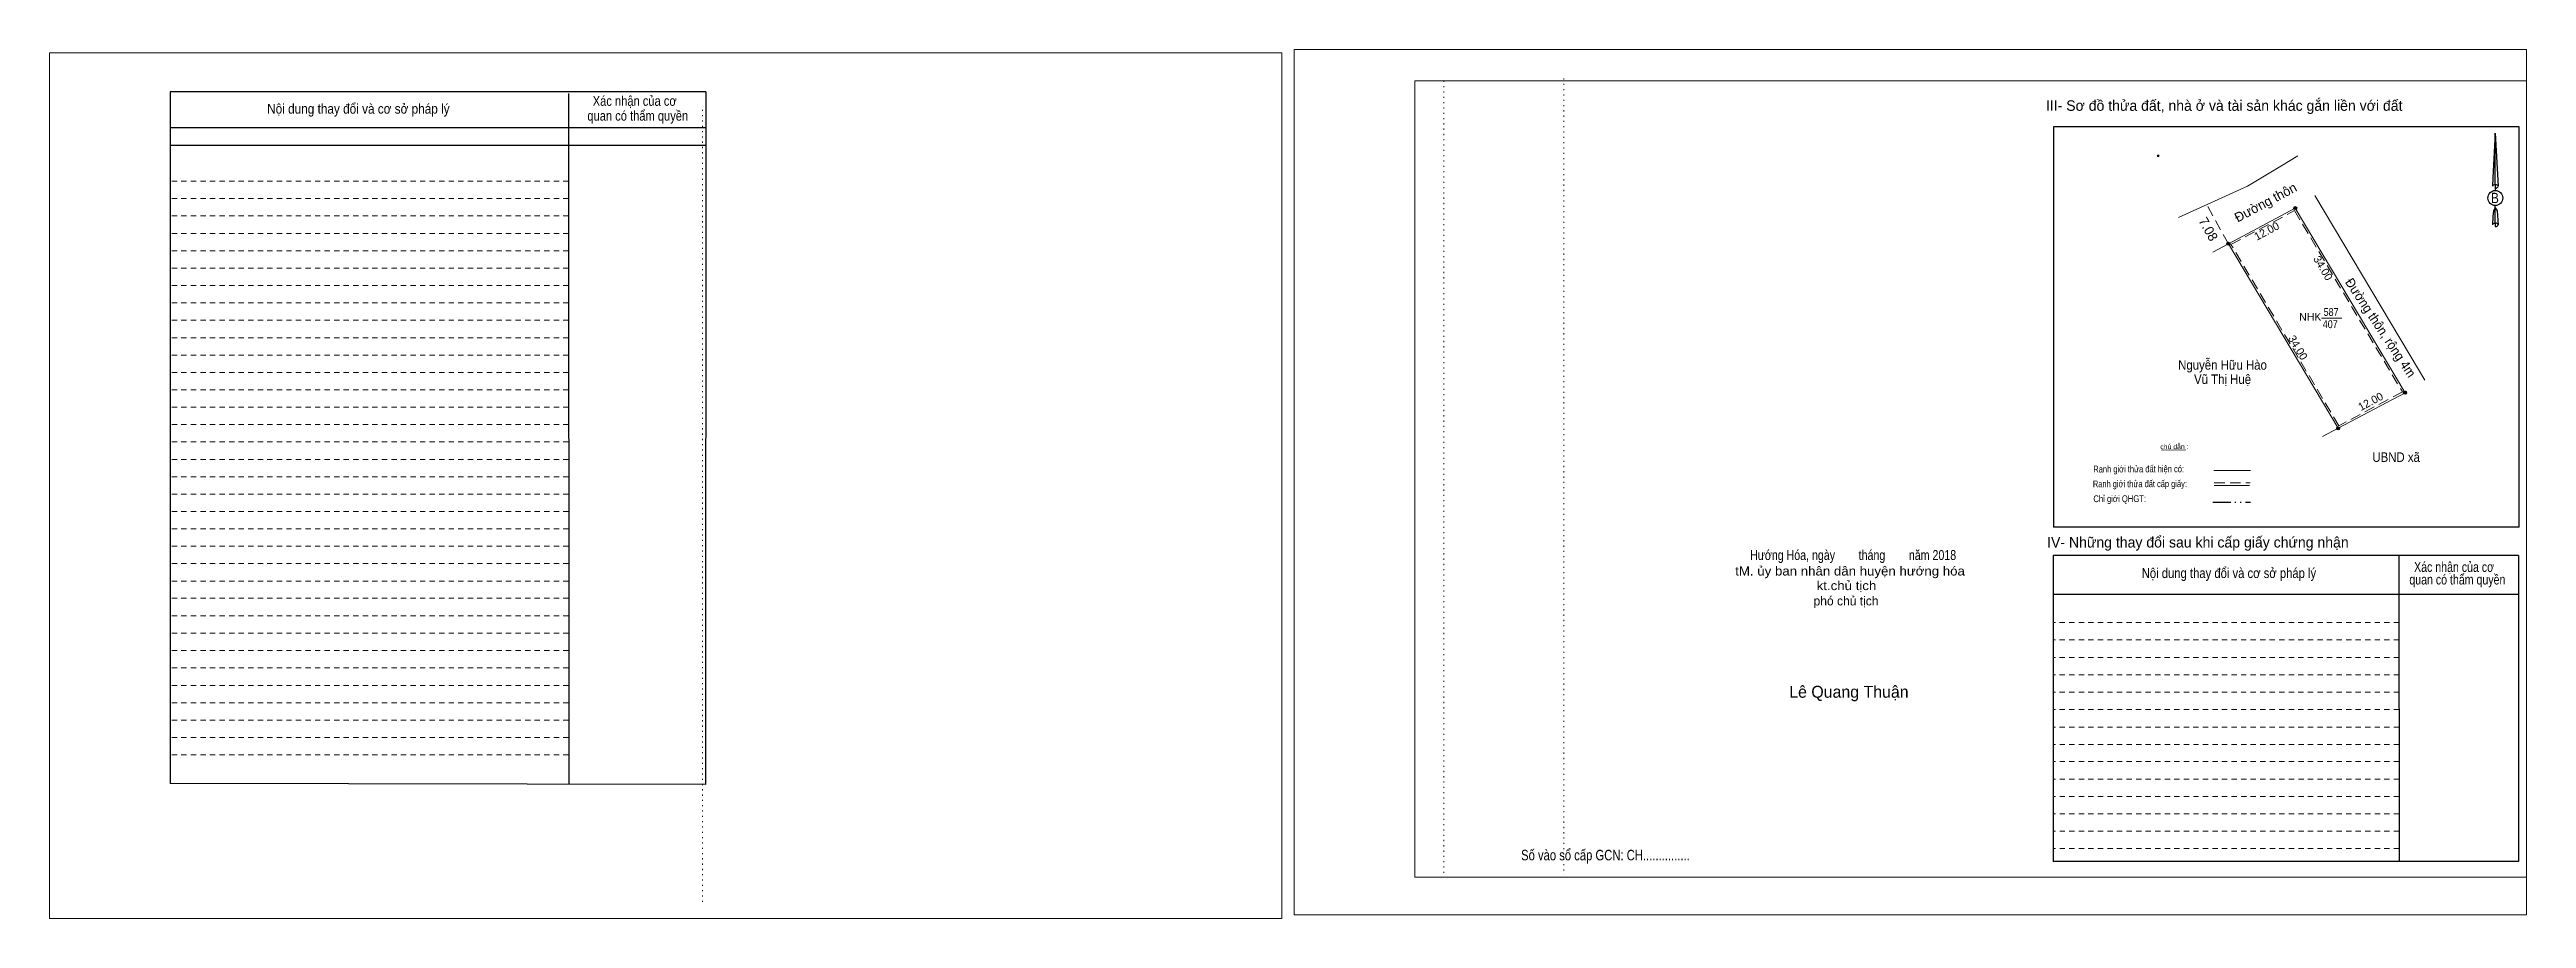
# Model space of a CAD drawing. Header units: metres. Extents: x 548209 to 548935, y 1837747 to 1837908.
# Drawn here: x 548542.3 to 548934.6, y 1837770 to 1837907.5 of the extents above; entities that cross this region are included whole.
import ezdxf
from ezdxf.enums import TextEntityAlignment as Align

# ---------------------------------------------------------------- set-up
doc = ezdxf.new("R2010")
doc.units = ezdxf.units.M
doc.header["$LTSCALE"] = 0.56
doc.header["$PDMODE"] = 32
doc.header["$PDSIZE"] = 0.28
for name, pattern in [('DASH_DOUBLE_DOT', [9.2, 5, -1.2, 0.3, -1.2, 0.3, -1.2]), ('DOTTED', [1.5, 0.3, -1.2]), ('MEDIUM_DASHED', [4.5, 3, -1.5]), ('SHORT_DASHED', [2.7, 1.5, -1.2])]:
    doc.linetypes.add(name, pattern=pattern)
for name, color, linetype, lineweight in [('18', 7, 'Continuous', 25), ('28', 7, 'SHORT_DASHED', 13), ('3', 7, 'Continuous', 13), ('5', 7, 'DASH_DOUBLE_DOT', 25), ('55', 7, 'Continuous', 13), ('7', 7, 'Continuous', 13), ('8', 7, 'Continuous', 13)]:
    doc.layers.add(name, color=color, linetype=linetype, lineweight=lineweight)

msp = doc.modelspace()

# ---------------------------------------------------------------- texts
at = {"layer": '18'}
for s, height, width, p in [('B', 1.643, 0.85, (548929.57, 1837883.22)), ('tM. ủy ban nhân dân huyện hướng hóa', 1.426, 1.1, (548827.445, 1837824.3)), ('Hướng Hóa, ngày        tháng        năm 2018', 1.573, 0.8, (548827.93, 1837826.75)), ('kt.chủ tịch', 1.426, 1.1, (548826.88, 1837821.99)), ('Số vào sổ cấp GCN: CH...............', 1.664, 0.8, (548788.71, 1837779.23))]:
    msp.add_text(s, height=height, dxfattribs=dict(at, width=width)).set_placement(p, align=Align.CENTER)
for s, height, p in [('phó chủ tịch', 1.426, (548826.81, 1837819.57)), ('Lê Quang Thuận', 1.883, (548827.265, 1837804.96))]:
    msp.add_text(s, height=height, dxfattribs=at).set_placement(p, align=Align.CENTER)
at = {"layer": '28'}
for s, height, width, p in [('Xác nhận của cơ', 1.55, 0.85, (548634.985, 1837898.62)), ('Xác nhận của cơ', 1.55, 0.85, (548634.985, 1837898.62)), ('Nội dung thay đổi và cơ sở pháp lý', 1.55, 0.9, (548591.225, 1837897.38)), ('Nội dung thay đổi và cơ sở pháp lý', 1.55, 0.9, (548591.225, 1837897.38)), (' quan có thẩm quyền', 1.55, 0.85, (548635.225, 1837896.27)), (' quan có thẩm quyền', 1.55, 0.85, (548635.225, 1837896.27)), ('Nội dung thay đổi và cơ sở pháp lý', 1.569, 0.85, (548887.445, 1837823.9)), ('Xác nhận của cơ', 1.569, 0.8, (548923.095, 1837824.87)), (' quan có thẩm quyền', 1.569, 0.8, (548923.385, 1837822.88))]:
    msp.add_text(s, height=height, dxfattribs=dict(at, width=width)).set_placement(p, align=Align.CENTER)
for s, p in [('III- Sơ đồ thửa đất, nhà ở và tài sản khác gắn liền với đất', (548886.695, 1837897.83)), ('IV- Những thay đổi sau khi cấp giấy chứng nhận', (548882.53, 1837828.73))]:
    msp.add_text(s, height=1.664, dxfattribs=at).set_placement(p, align=Align.CENTER)
at = {"layer": '55'}
for s, height, width, p in [('Ranh giới thửa đất hiện có:', 1.074, 0.8, (548873.1487, 1837840.6167)), ('Chỉ giới QHGT:', 1.069, 0.85, (548870.1537, 1837835.9199)), ('Ranh giới thửa đất cấp giấy:', 1.069, 0.8, (548873.3437, 1837838.2773))]:
    msp.add_text(s, height=height, rotation=0.135, dxfattribs=dict(at, width=width)).set_placement(p, align=Align.CENTER)
at = {"layer": '7'}
msp.add_text('chú dẫn :', height=0.7907, rotation=359.974, dxfattribs=at).set_placement((548878.8148, 1837844.2989), align=Align.CENTER)
at = {"layer": '8'}
for s, rotation, p in [('Đường thôn', 28.039, (548888.83, 1837880.14)), ('7.08', 298.981, (548882.58, 1837880.45))]:
    msp.add_text(s, height=1.5, rotation=rotation, dxfattribs=at).set_placement(p)
for s, rotation, p in [('12.00', 28.039, (548893.7162, 1837878.2499)), ('34.00', 300.767, (548901.8064, 1837872.6247)), ('34.00', 300.767, (548897.8364, 1837860.0447)), ('12.00', 28.039, (548910.1762, 1837851.2799))]:
    msp.add_text(s, height=1.25, rotation=rotation, dxfattribs=at).set_placement(p, align=Align.CENTER)
at = {"layer": '8', "width": 0.95}
msp.add_text('Đường thôn, rộng 4m', height=1.5, rotation=303.639, dxfattribs=at).set_placement((548910.8368, 1837863.0955), align=Align.CENTER)
at = {"layer": '8'}
msp.add_text('NHK', height=1.25, dxfattribs=at).set_placement((548900.325, 1837864.6), align=Align.CENTER)
for s, height, width, p in [('407', 1.25, 0.85, (548903.485, 1837863.44)), ('587', 1.25, 0.85, (548903.625, 1837865.37)), ('Nguyễn Hữu Hào', 1.5, 0.9, (548886.43, 1837856.87)), ('Vũ Thị Huệ', 1.5, 0.9, (548886.435, 1837854.61)), ('UBND xã', 1.5, 0.9, (548913.925, 1837842.28))]:
    msp.add_text(s, height=height, dxfattribs=dict(at, width=width)).set_placement(p, align=Align.CENTER)

# ---------------------------------------------------------------- hatches: boundary and pattern name
at = {"layer": '8'}
for points in [[(548898.1723, 1837882.44, 1), (548897.7077, 1837882.44, 1)], [(548887.5823, 1837876.8, 1), (548887.1177, 1837876.8, 1)], [(548915.5623, 1837853.23, 1), (548915.0977, 1837853.23, 1)], [(548904.9723, 1837847.59, 1), (548904.5077, 1837847.59, 1)], [(548904.9723, 1837847.59, 1), (548904.5077, 1837847.59, 1)]]:
    msp.add_hatch(color=256, dxfattribs=at).paths.add_polyline_path(points)

# ---------------------------------------------------------------- linework, layer by layer
at = {"layer": '18'}
for p, q in [((548929.62, 1837894.31), (548930.07, 1837885.91)), ((548929.62, 1837894.31), (548930.07, 1837885.91)), ((548929.62, 1837894.31), (548930.07, 1837885.91)), ((548929.26, 1837887.2), (548929.2, 1837885.92)), ((548929.62, 1837886.15), (548929.62, 1837885.85)), ((548929.62, 1837885.85), (548929.62, 1837885.62)), ((548929.62, 1837885.62), (548929.62, 1837885.28)), ((548929.62, 1837885.62), (548929.62, 1837885.28)), ((548929.62, 1837885.62), (548929.62, 1837885.28)), ((548930.07, 1837885.91), (548930.07, 1837885.92)), ((548929.62, 1837882.46), (548929.62, 1837882.82)), ((548929.62, 1837882.46), (548929.62, 1837882.82)), ((548929.62, 1837882.46), (548929.62, 1837882.82)), ((548929.62, 1837882.46), (548929.94, 1837881.99)), ((548929.62, 1837882.46), (548929.94, 1837881.99)), ((548929.62, 1837882.46), (548929.94, 1837881.99)), ((548929.62, 1837880.07), (548929.62, 1837879.75)), ((548929.62, 1837879.75), (548929.62, 1837879.5)), ((548929.94, 1837881.99), (548930.07, 1837879.79)), ((548929.94, 1837881.99), (548930.07, 1837879.79)), ((548929.94, 1837881.99), (548930.07, 1837879.79)), ((548930.07, 1837879.79), (548930.07, 1837879.8))]:
    msp.add_line(p, q, dxfattribs=at)
for points in [[(548929.62, 1837886.15), (548929.62, 1837894.31), (548929.26, 1837887.2)], [(548929.62, 1837880.07), (548929.62, 1837882.46), (548929.34, 1837881.99), (548929.26, 1837881.09), (548929.2, 1837879.8)]]:
    msp.add_lwpolyline(points, dxfattribs=at)
msp.add_ellipse((548929.6347, 1837884.0334), major_axis=(0, 1.1963), ratio=0.983453, dxfattribs=at)
for centre, start_param, end_param in [((548929.6352, 1837885.8768), 1.57079633, 3.07445202), ((548929.6352, 1837885.8768), 0.06714063, 1.57079633), ((548929.6352, 1837885.8768), 4.71238898, 6.28318531), ((548929.6352, 1837879.771), 2.49106941, 3.07427841), ((548929.6352, 1837879.771), 1.57079633, 2.49106941), ((548929.6352, 1837879.771), 0.06714063, 1.57079633), ((548929.6352, 1837879.771), 4.71238898, 6.28318531)]:
    msp.add_ellipse(centre, major_axis=(0.4313, 0), ratio=0.655448, start_param=start_param, end_param=end_param, dxfattribs=at)
at = {"layer": '28', "linetype": 'Continuous', "lineweight": 25}
for p, q in [((548646.27, 1837900.85), (548561.4, 1837900.85)), ((548624.51, 1837900.55), (548624.56, 1837791.33)), ((548646.27, 1837900.85), (548646.2, 1837791.25)), ((548646.27, 1837895.12), (548561.51, 1837895.12)), ((548646.27, 1837895.12), (548561.51, 1837895.12)), ((548646.27, 1837892.36), (548561.51, 1837892.36)), ((548933.4, 1837831.93), (548859.68, 1837831.93)), ((548914.37, 1837827.44), (548914.4, 1837779.06)), ((548933.32, 1837827.44), (548933.3, 1837779.06)), ((548933.3, 1837821.31), (548859.62, 1837821.31)), ((548646.2, 1837791.25), (548561.4, 1837791.38)), ((548933.3, 1837779.06), (548859.62, 1837779.06))]:
    msp.add_line(p, q, dxfattribs=at)
at = {"layer": '28'}
for p, q in [((548624.51, 1837886.71), (548561.4, 1837886.71)), ((548624.51, 1837883.94), (548561.4, 1837883.94)), ((548624.51, 1837881.21), (548561.4, 1837881.21)), ((548624.51, 1837878.42), (548561.4, 1837878.42)), ((548624.51, 1837875.69), (548561.4, 1837875.69)), ((548624.51, 1837872.93), (548561.4, 1837872.93)), ((548624.51, 1837870.18), (548561.4, 1837870.18)), ((548624.51, 1837867.43), (548561.4, 1837867.43)), ((548624.51, 1837864.69), (548561.4, 1837864.69)), ((548624.51, 1837861.93), (548561.4, 1837861.93)), ((548624.51, 1837859.19), (548561.4, 1837859.19)), ((548624.51, 1837856.43), (548561.4, 1837856.43)), ((548624.51, 1837853.7), (548561.4, 1837853.7)), ((548624.51, 1837850.95), (548561.4, 1837850.95)), ((548624.51, 1837848.18), (548561.4, 1837848.18)), ((548624.51, 1837845.46), (548561.4, 1837845.46)), ((548624.51, 1837842.68), (548561.4, 1837842.68)), ((548624.51, 1837839.93), (548561.4, 1837839.93)), ((548624.51, 1837837.17), (548561.4, 1837837.17)), ((548624.51, 1837834.43), (548561.4, 1837834.43)), ((548624.51, 1837831.67), (548561.4, 1837831.67)), ((548624.51, 1837828.92), (548561.4, 1837828.92)), ((548624.51, 1837826.18), (548561.4, 1837826.18)), ((548624.51, 1837823.42), (548561.4, 1837823.42)), ((548624.51, 1837820.69), (548561.4, 1837820.69)), ((548624.51, 1837817.91), (548561.4, 1837817.91)), ((548624.51, 1837815.2), (548561.4, 1837815.2)), ((548914.39, 1837816.85), (548859.62, 1837816.85)), ((548914.39, 1837814.1), (548859.62, 1837814.1)), ((548624.51, 1837812.42), (548561.4, 1837812.42)), ((548624.51, 1837809.68), (548561.4, 1837809.68)), ((548914.39, 1837811.34), (548859.62, 1837811.34)), ((548624.51, 1837806.92), (548561.4, 1837806.92)), ((548914.39, 1837808.6), (548859.62, 1837808.6)), ((548914.39, 1837805.85), (548859.62, 1837805.85)), ((548624.51, 1837804.16), (548561.4, 1837804.16)), ((548624.51, 1837801.42), (548561.4, 1837801.42)), ((548914.39, 1837803.09), (548859.62, 1837803.09)), ((548624.51, 1837798.66), (548561.4, 1837798.66)), ((548914.39, 1837800.32), (548859.62, 1837800.32)), ((548914.4, 1837797.58), (548859.62, 1837797.58)), ((548624.51, 1837795.9), (548561.4, 1837795.9)), ((548914.4, 1837794.85), (548859.62, 1837794.85)), ((548914.4, 1837792.1), (548859.62, 1837792.1)), ((548914.4, 1837789.34), (548859.62, 1837789.34)), ((548914.4, 1837786.58), (548859.62, 1837786.58)), ((548914.4, 1837783.85), (548859.62, 1837783.85)), ((548914.4, 1837781.1), (548859.62, 1837781.1))]:
    msp.add_line(p, q, dxfattribs=at)
at = {"layer": '28', "linetype": 'Continuous', "lineweight": 25}
for points in [[(548646.27, 1837900.85), (548561.4, 1837900.85), (548561.4, 1837791.38)], [(548933.4, 1837831.93), (548933.4, 1837895.29), (548859.68, 1837895.29), (548859.68, 1837831.93)], [(548933.32, 1837827.44), (548859.62, 1837827.44), (548859.62, 1837779.06)]]:
    msp.add_lwpolyline(points, dxfattribs=at)
at = {"layer": '3'}
for p, q in [((548758.54, 1837902.57), (548934.56, 1837902.57)), ((548758.54, 1837776.58), (548758.54, 1837902.57)), ((548934.56, 1837902.57), (548934.56, 1837775.52)), ((548758.54, 1837776.58), (548934.56, 1837776.58))]:
    msp.add_line(p, q, dxfattribs=at)
at = {"layer": '3', "linetype": 'DOTTED'}
for p, q in [((548763.1, 1837902.57), (548763.1, 1837776.58)), ((548782.1, 1837902.95), (548782.1, 1837776.94)), ((548645.72, 1837897.99), (548645.72, 1837772))]:
    msp.add_line(p, q, dxfattribs=at)
at = {"layer": '3'}
for points in [[(548739.41, 1837770.6), (548934.56, 1837770.6), (548934.56, 1837907.52), (548739.41, 1837907.52)], [(548542.32, 1837770.04), (548737.47, 1837770.04), (548737.47, 1837907.01), (548542.32, 1837907.01)], [(548542.32, 1837907.01), (548737.47, 1837907.01), (548737.47, 1837770.04), (548542.32, 1837770.04)], [(548542.32, 1837770.04), (548737.47, 1837770.04), (548737.47, 1837907.01), (548542.32, 1837907.01)]]:
    msp.add_lwpolyline(points, close=True, dxfattribs=at)
msp.add_lwpolyline([(548765.66, 1837902.57), (548934.56, 1837902.57), (548934.56, 1837776.58), (548765.66, 1837776.58)], dxfattribs=at)
at = {"layer": '5'}
msp.add_line((548884.92, 1837835.89), (548890.88, 1837835.89), dxfattribs=at)
at = {"layer": '55'}
for p, q in [((548885.07, 1837840.89), (548890.88, 1837840.89)), ((548885.11, 1837838.55), (548890.68, 1837838.55)), ((548885.11, 1837838.55), (548890.68, 1837838.55))]:
    msp.add_line(p, q, dxfattribs=at)
at = {"layer": '55', "linetype": 'MEDIUM_DASHED'}
msp.add_line((548885.1, 1837838.95), (548890.8, 1837838.95), dxfattribs=at)
at = {"layer": '7'}
msp.add_line((548876.76, 1837844.14), (548880.6, 1837844.2), dxfattribs=at)
at = {"layer": '8'}
for p, q in [((548890.41, 1837885.93), (548879.48, 1837880.97)), ((548887.35, 1837876.8), (548884.89, 1837875.49)), ((548902.1, 1837865.02), (548905.34, 1837865.04)), ((548904.74, 1837847.59), (548902.28, 1837846.28))]:
    msp.add_line(p, q, dxfattribs=at)
at = {"layer": '8', "linetype": 'MEDIUM_DASHED'}
msp.add_line((548887.35, 1837876.79), (548883.92, 1837882.99), dxfattribs=at)
at = {"layer": '8'}
for points in [[(548898.33, 1837890.71), (548895.64, 1837889.09), (548890.41, 1837885.93)], [(548918.44, 1837855.23), (548917.45, 1837856.89), (548901.06, 1837884.43)]]:
    msp.add_lwpolyline(points, dxfattribs=at)
msp.add_lwpolyline([(548897.94, 1837882.44), (548915.33, 1837853.23), (548904.74, 1837847.59), (548887.35, 1837876.8)], close=True, dxfattribs=at)
at = {"layer": '8', "linetype": 'MEDIUM_DASHED'}
msp.add_lwpolyline([(548897.83, 1837882.04), (548914.91, 1837853.35), (548904.85, 1837847.99), (548887.77, 1837876.68)], close=True, dxfattribs=at)
at = {"layer": '8', "lineweight": 25}
for centre in [(548897.94, 1837882.44), (548887.35, 1837876.8), (548915.33, 1837853.23), (548904.74, 1837847.59), (548904.74, 1837847.59)]:
    msp.add_circle(centre, 0.2323, dxfattribs=at)
at = {"layer": '8'}
msp.add_point((548876.25, 1837890.71), dxfattribs=at)

msp.set_redraw_order([(e.dxf.handle, doc.entitydb.next_handle()) for e in msp.query("TEXT MTEXT ATTDEF DIMENSION ARC_DIMENSION")])  # texts and dimensions are drawn at this point

doc.saveas('drawing.dxf')
